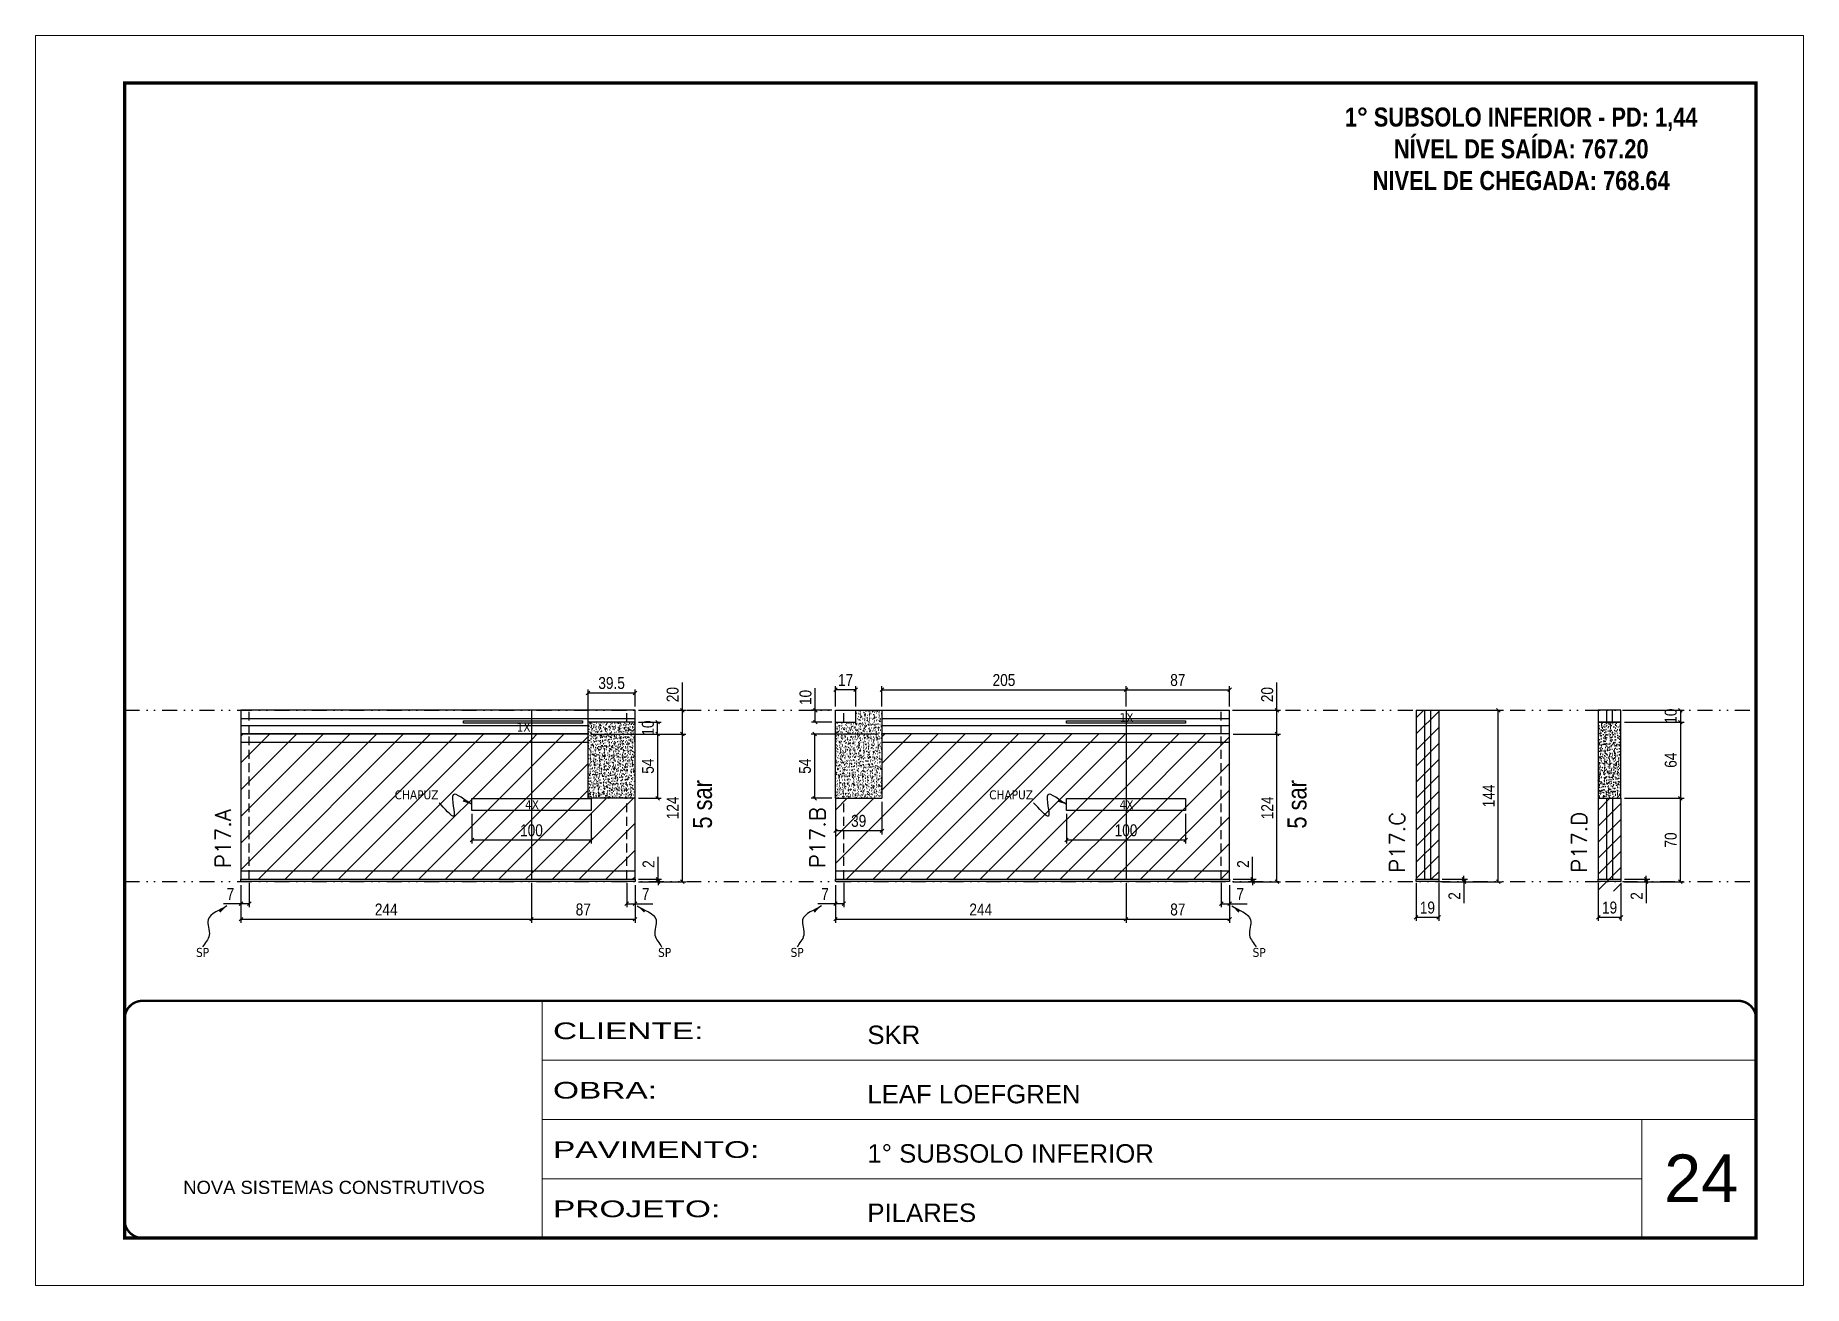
# Model space of a CAD drawing. Extents: x 14400 to 27878, y -21631 to 6985.
# Drawn here: x 19182 to 20667, y 192 to 1242 of the extents above; entities that cross this region are included whole.
import ezdxf

# ---------------------------------------------------------------- set-up
doc = ezdxf.new("R2010")
doc.units = 0
for name, pattern in [('CONTINUO', [0]), ('DASHED', [0.75, 0.5, -0.25]), ('DIVIDE2', [0.625, 0.25, -0.125, 0, -0.125, 0, -0.125]), ('HIDDEN', [0.375, 0.25, -0.125])]:
    doc.linetypes.add(name, pattern=pattern)
for name, color, linetype, lineweight in [('CARIMBO', 255, 'Continuous', 9), ('Folhas', 255, 'Continuous', 9), ('Hachura', 251, 'Continuous', 9), ('SARRAFO DE PRESSAO', 251, 'DASHED', 9), ('Texto Seção', 7, 'Continuous', 15)]:
    doc.layers.add(name, color=color, linetype=linetype, lineweight=lineweight)
for name, color, linetype in [('COTA', 241, 'Continuous'), ('NOMENCLATURA', 7, 'Continuous'), ('Nível', 160, 'Continuous'), ('Painéis', 200, 'Continuous'), ('SARR_2.2x10', 60, 'Continuous'), ('SARR_2.2x7', 40, 'Continuous'), ('Sarrafo de Pressão', 42, 'HIDDEN'), ('texto', 7, 'Continuous')]:
    doc.layers.add(name, color=color, linetype=linetype)
doc.styles.add('ARIAL', font='arial.ttf')
doc.styles.add('ARIAL_NARROW', font='ARIALN.TTF', dxfattribs={"height": 0.2})
doc.styles.add('COTA TECNICA', font='techl___.ttf', dxfattribs={"height": 10})
doc.styles.add('COTA TECNICA-50', font='techl___.ttf', dxfattribs={"height": 10})
doc.styles.add('REGUA-120', font='ROMANS.shx', dxfattribs={"height": 15})
doc.styles.add('ROMANC', font='techb___.ttf', dxfattribs={"height": 2.5})
doc.styles.get("Standard").update_dxf_attribs({"font": 'arial.ttf'})
doc.styles.add('Tecnologia', font='')
doc.styles.get('Tecnologia').set_extended_font_data('Forgotten Futurist')
doc.dimstyles.new('COTA PAINEL-50', dxfattribs={"dimtxt": 10, "dimasz": 3, "dimexe": 3, "dimexo": 3, "dimgap": 3, "dimtad": 1, "dimdec": 1, "dimzin": 12, "dimdsep": 46, "dimtxsty": 'COTA TECNICA-50', "dimblk1": 'OBLIQUE', "dimblk2": 'OBLIQUE', "dimsah": 1, "dimcen": 0.9, "dimclrd": 4, "dimclre": 4, "dimclrt": 240, "dimadec": 1, "dimazin": 3, "dimtfac": 1, "dimtdec": 1, "dimtmove": 0, "dimatfit": 3, "dimfxl": 1, "dimtolj": 1, "dimtzin": 12, "dimarcsym": 0})
doc.dimstyles.new('PAINEL', dxfattribs={"dimtxt": 10, "dimasz": 3, "dimexe": 3, "dimexo": 3, "dimgap": 3, "dimtad": 1, "dimdec": 1, "dimzin": 12, "dimdsep": 46, "dimtxsty": 'COTA TECNICA', "dimblk1": 'OBLIQUE', "dimblk2": 'OBLIQUE', "dimsah": 1, "dimcen": 0.9, "dimclrd": 4, "dimclre": 4, "dimclrt": 240, "dimadec": 1, "dimazin": 3, "dimtfac": 1, "dimtdec": 1, "dimtmove": 0, "dimatfit": 3, "dimfxl": 1, "dimtolj": 1, "dimtzin": 12, "dimarcsym": 0})
doc.dimstyles.get("Standard").update_dxf_attribs({"dimtxt": 0.18, "dimasz": 0.18, "dimexe": 0.18, "dimexo": 0.0625, "dimgap": 0.09, "dimtad": 0, "dimtih": 1, "dimtoh": 1, "dimdec": 4, "dimzin": 0, "dimdsep": 46, "dimtxsty": 'Standard', "dimcen": 0.09, "dimadec": 0, "dimazin": 0, "dimtfac": 1, "dimtdec": 4, "dimtofl": 0, "dimtmove": 0, "dimatfit": 3, "dimfxl": 1, "dimtolj": 1, "dimtzin": 0, "dimarcsym": 0})

msp = doc.modelspace()

# ---------------------------------------------------------------- texts
at = {"layer": 'CARIMBO', "style": 'ARIAL'}
msp.add_text('24', height=40, dxfattribs=at).set_placement((20549.83, 262))
at = {"layer": 'NOMENCLATURA', "style": 'ARIAL_NARROW'}
for p in [(19750.16, 575.65), (20249.46, 575.65)]:
    msp.add_text('5 sar', height=16, rotation=90, dxfattribs=at).set_placement(p)
at = {"layer": 'NOMENCLATURA', "color": 2, "insert": (20429.81, 1207.91), "char_height": 16, "attachment_point": 2, "style": 'ROMANC'}
msp.add_mtext_dynamic_manual_height_columns('\\P1° SUBSOLO INFERIOR - PD: 1,44\\PNÍVEL DE SAÍDA: 767.20\\PNIVEL DE CHEGADA: 768.64', width=432.3511, gutter_width=1, heights=[0], dxfattribs=at)
at = {"layer": 'texto', "color": 0, "char_height": 7.5, "attachment_point": 5}
for s, insert in [('{\\fTahoma|b0|i0|c0|p34;\\C4;1X}', (20098.33, 668.84)), ('{\\fTahoma|b0|i0|c0|p34;\\C4;1X}', (19591.94, 660.84)), ('{\\fTahoma|b0|i0|c0|p34;\\C4;CHAPUZ}', (19502.09, 603.99)), ('{\\fTahoma|b0|i0|c0|p34;\\C4;4X}', (19599.04, 595.69)), ('{\\fTahoma|b0|i0|c0|p34;\\C4;CHAPUZ}', (20001.39, 603.99)), ('{\\fTahoma|b0|i0|c0|p34;\\C4;4X}', (20098.33, 595.69)), ('{\\fTahoma|b0|i0|c0|p34;\\C4;SP}', (19322.4, 471.64)), ('{\\fTahoma|b0|i0|c0|p34;\\C4;SP}', (19710.42, 471.64)), ('{\\fTahoma|b0|i0|c0|p34;\\C4;SP}', (19821.69, 471.64)), ('{\\fTahoma|b0|i0|c0|p34;\\C4;SP}', (20209.72, 471.64))]:
    msp.add_mtext(s, dxfattribs=dict(at, insert=insert))
at = {"layer": 'Texto Seção', "char_height": 13, "attachment_point": 7, "rotation": 90, "style": 'REGUA-120'}
for s, insert, width in [('P17.A', (19346.03, 542.39), 285.3299), ('P17.B', (19845.32, 542.39), 285.3299), ('P17.C', (20332.1, 538.55), 370.6998), ('P17.D', (20485.01, 538.55), 370.6998)]:
    msp.add_mtext(s, dxfattribs=dict(at, insert=insert, width=width))

# ---------------------------------------------------------------- blocks, each defined once
blk = doc.blocks.new('9999999999')
at = {"color": 30, "linetype": 'CONTINUO'}
for p, q in [((98564.6, 34230.2), (98564.6, 34429.4)), ((98564.6, 34379.6), (99584, 34379.6)), ((98564.6, 34329.8), (99488, 34329.8)), ((99584, 34329.8), (99488, 34329.8)), ((99488, 34329.8), (99488, 34230.2)), ((98564.6, 34280), (99488, 34280))]:
    blk.add_line(p, q, dxfattribs=at)
at = {"color": 30, "linetype": 'CONTINUO', "const_width": 2}
blk.add_lwpolyline([(99584, 34230.2), (99584, 34414.4, 0.414214), (99569, 34429.4), (98229, 34429.4, 0.414214), (98214, 34414.4), (98214, 34245.2, 0.414214), (98229, 34230.2), (99584, 34230.2)], format="xyb", dxfattribs=at)
at = {"layer": 'Folhas'}
blk.add_lwpolyline([(98139, 34190.2), (99624, 34190.2), (99624, 35240.2), (98139, 35240.2)], close=True, dxfattribs=at)
at = {"layer": 'Folhas', "color": 30, "const_width": 3}
blk.add_lwpolyline([(98214, 34230.2), (99584, 34230.2), (99584, 35200.2), (98214, 35200.2)], close=True, dxfattribs=at)
at = {"color": 7, "linetype": 'Continuous', "ltscale": 5, "style": 'ARIAL'}
for s, height, p in [('SKR', 15.48, (98837.7, 34393.1)), ('LEAF LOEFGREN', 15.483, (98837.7, 34343.3)), ('1° SUBSOLO INFERIOR', 15.483, (98837.7, 34293.5)), ('NOVA SISTEMAS CONSTRUTIVOS', 11.059, (98263.2, 34267.2)), ('PILARES', 15.48, (98837.7, 34243.7))]:
    blk.add_text(s, height=height, dxfattribs=at).set_placement(p)
at = {"layer": 'Folhas', "color": 7, "style": 'Tecnologia', "width": 1.5}
for s, p in [('CLIENTE:', (98573.7, 34397.2)), ('OBRA:', (98573.7, 34347.3)), ('PAVIMENTO:', (98573.7, 34297.5)), ('PROJETO:', (98573.7, 34247.7))]:
    blk.add_text(s, height=14, dxfattribs=at).set_placement(p)
blk = doc.blocks.new('_Oblique')
at = {"color": 0, "linetype": 'ByBlock', "lineweight": -2}
blk.add_line((-0.5, -0.5), (0.5, 0.5), dxfattribs=at)
blk = doc.blocks.new('*D1237')
at = {"layer": 'COTA', "color": 4, "lineweight": -2, "transparency": 16777216}
for p, q in [((19354.6, 528.1), (19354.6, 509.6)), ((19361.6, 530.1), (19361.6, 509.6)), ((19354.6, 512.6), (19339.9, 512.6)), ((19361.6, 512.6), (19354.6, 512.6))]:
    blk.add_line(p, q, dxfattribs=at)
at = {"layer": 'Defpoints', "color": 0, "transparency": 16777216}
for p in [(19354.6, 531.1), (19361.6, 533.1), (19354.6, 512.6)]:
    blk.add_point(p, dxfattribs=at)
at = {"layer": 'COTA', "color": 4, "lineweight": -2, "transparency": 16777216, "xscale": 3, "yscale": 3, "zscale": 3, "rotation": 180}
blk.add_blockref('_Oblique', (19354.6, 512.6), dxfattribs=at)
at = {"layer": 'COTA', "color": 4, "lineweight": -2, "transparency": 16777216, "xscale": 3, "yscale": 3, "zscale": 3}
blk.add_blockref('_Oblique', (19361.6, 512.6), dxfattribs=at)
at = {"layer": 'COTA', "color": 240, "transparency": 16777216, "insert": (19345.8, 520.7), "char_height": 10, "attachment_point": 5, "style": 'COTA TECNICA-50'}
blk.add_mtext('\\A1;7', dxfattribs=at)
blk = doc.blocks.new('*D1238')
at = {"layer": 'COTA', "color": 4, "lineweight": -2, "transparency": 16777216}
for p, q in [((19678.6, 530.1), (19678.6, 509.6)), ((19685.6, 528.1), (19685.6, 509.6)), ((19678.6, 512.6), (19685.6, 512.6)), ((19685.6, 512.6), (19700.4, 512.6))]:
    blk.add_line(p, q, dxfattribs=at)
at = {"layer": 'Defpoints', "color": 0, "transparency": 16777216}
for p in [(19678.6, 533.1), (19685.6, 531.1), (19685.6, 512.6)]:
    blk.add_point(p, dxfattribs=at)
at = {"layer": 'COTA', "color": 4, "lineweight": -2, "transparency": 16777216, "xscale": 3, "yscale": 3, "zscale": 3, "rotation": 180}
blk.add_blockref('_Oblique', (19678.6, 512.6), dxfattribs=at)
at = {"layer": 'COTA', "color": 4, "lineweight": -2, "transparency": 16777216, "xscale": 3, "yscale": 3, "zscale": 3}
blk.add_blockref('_Oblique', (19685.6, 512.6), dxfattribs=at)
at = {"layer": 'COTA', "color": 240, "transparency": 16777216, "insert": (19694.5, 520.7), "char_height": 10, "attachment_point": 5, "style": 'COTA TECNICA-50'}
blk.add_mtext('\\A1;7', dxfattribs=at)
blk = doc.blocks.new('*D1239')
at = {"layer": 'COTA', "color": 4, "lineweight": -2, "transparency": 16777216}
for p, q in [((19725.3, 675.1), (19725.3, 698.3)), ((19688.6, 675.1), (19728.3, 675.1)), ((19725.3, 655.1), (19725.3, 675.1)), ((19688.6, 655.1), (19728.3, 655.1))]:
    blk.add_line(p, q, dxfattribs=at)
at = {"layer": 'Defpoints', "color": 0, "transparency": 16777216}
for p in [(19685.6, 675.1), (19725.3, 675.1), (19685.6, 655.1)]:
    blk.add_point(p, dxfattribs=at)
at = {"layer": 'COTA', "color": 4, "lineweight": -2, "transparency": 16777216, "xscale": 3, "yscale": 3, "zscale": 3}
for p, rotation in [((19725.3, 675.1), 90), ((19725.3, 655.1), 270)]:
    blk.add_blockref('_Oblique', p, dxfattribs=dict(at, rotation=rotation))
at = {"layer": 'COTA', "color": 240, "transparency": 16777216, "insert": (19717.2, 688.2), "char_height": 10, "attachment_point": 5, "rotation": 90, "style": 'COTA TECNICA-50'}
blk.add_mtext('\\A1;20', dxfattribs=at)
blk = doc.blocks.new('*D1211')
at = {"layer": 'COTA', "color": 4, "lineweight": -2, "transparency": 16777216}
for p, q in [((19704.9, 533.1), (19704.9, 551.9)), ((19688.6, 533.1), (19707.9, 533.1)), ((19688.6, 531.1), (19707.9, 531.1)), ((19704.9, 531.1), (19704.9, 533.1)), ((19704.9, 531.1), (19704.9, 528.1))]:
    blk.add_line(p, q, dxfattribs=at)
at = {"layer": 'Defpoints', "color": 0, "transparency": 16777216}
for p in [(19685.6, 533.1), (19685.6, 531.1), (19704.9, 531.1)]:
    blk.add_point(p, dxfattribs=at)
at = {"layer": 'COTA', "color": 4, "lineweight": -2, "transparency": 16777216, "xscale": 3, "yscale": 3, "zscale": 3}
for p, rotation in [((19704.9, 533.1), 270), ((19704.9, 531.1), 90)]:
    blk.add_blockref('_Oblique', p, dxfattribs=dict(at, rotation=rotation))
at = {"layer": 'COTA', "color": 240, "transparency": 16777216, "insert": (19696.9, 545.9), "char_height": 10, "attachment_point": 5, "rotation": 90, "style": 'COTA TECNICA-50'}
blk.add_mtext('\\A1;2', dxfattribs=at)
blk = doc.blocks.new('*D1246')
at = {"layer": 'COTA', "color": 4, "lineweight": -2, "transparency": 16777216}
for p, q in [((19354.6, 528.1), (19354.6, 496.6)), ((19598.6, 530.1), (19598.6, 496.6)), ((19354.6, 499.6), (19598.6, 499.6))]:
    blk.add_line(p, q, dxfattribs=at)
at = {"layer": 'Defpoints', "color": 0, "transparency": 16777216}
for p in [(19354.6, 531.1), (19598.6, 533.1), (19598.6, 499.6)]:
    blk.add_point(p, dxfattribs=at)
at = {"layer": 'COTA', "color": 4, "lineweight": -2, "transparency": 16777216, "xscale": 3, "yscale": 3, "zscale": 3, "rotation": 180}
blk.add_blockref('_Oblique', (19354.6, 499.6), dxfattribs=at)
at = {"layer": 'COTA', "color": 4, "lineweight": -2, "transparency": 16777216, "xscale": 3, "yscale": 3, "zscale": 3}
blk.add_blockref('_Oblique', (19598.6, 499.6), dxfattribs=at)
at = {"layer": 'COTA', "color": 240, "transparency": 16777216, "insert": (19476.6, 507.7), "char_height": 10, "attachment_point": 5, "style": 'COTA TECNICA-50'}
blk.add_mtext('\\A1;244', dxfattribs=at)
blk = doc.blocks.new('*D1247')
at = {"layer": 'COTA', "color": 4, "lineweight": -2, "transparency": 16777216}
for p, q in [((19598.6, 530.1), (19598.6, 496.6)), ((19685.6, 528.1), (19685.6, 496.6)), ((19598.6, 499.6), (19685.6, 499.6))]:
    blk.add_line(p, q, dxfattribs=at)
at = {"layer": 'Defpoints', "color": 0, "transparency": 16777216}
for p in [(19598.6, 533.1), (19685.6, 531.1), (19685.6, 499.6)]:
    blk.add_point(p, dxfattribs=at)
at = {"layer": 'COTA', "color": 4, "lineweight": -2, "transparency": 16777216, "xscale": 3, "yscale": 3, "zscale": 3, "rotation": 180}
blk.add_blockref('_Oblique', (19598.6, 499.6), dxfattribs=at)
at = {"layer": 'COTA', "color": 4, "lineweight": -2, "transparency": 16777216, "xscale": 3, "yscale": 3, "zscale": 3}
blk.add_blockref('_Oblique', (19685.6, 499.6), dxfattribs=at)
at = {"layer": 'COTA', "color": 240, "transparency": 16777216, "insert": (19642.1, 507.7), "char_height": 10, "attachment_point": 5, "style": 'COTA TECNICA-50'}
blk.add_mtext('\\A1;87', dxfattribs=at)
blk = doc.blocks.new('*D1248')
at = {"layer": 'COTA', "color": 4, "linetype": 'ByBlock', "lineweight": -2, "transparency": 16777216}
for p, q in [((19548.6, 588), (19548.6, 563.1)), ((19648.6, 588), (19648.6, 563.1)), ((19648.6, 566.1), (19548.6, 566.1))]:
    blk.add_line(p, q, dxfattribs=at)
at = {"layer": 'Defpoints', "color": 0, "linetype": 'ByBlock', "transparency": 16777216}
for p in [(19548.6, 591), (19648.6, 591), (19548.6, 566.1)]:
    blk.add_point(p, dxfattribs=at)
at = {"layer": 'COTA', "color": 4, "linetype": 'ByBlock', "lineweight": -2, "transparency": 16777216, "xscale": 3, "yscale": 3, "zscale": 3, "rotation": 180}
blk.add_blockref('_Oblique', (19548.6, 566.1), dxfattribs=at)
at = {"layer": 'COTA', "color": 4, "linetype": 'ByBlock', "lineweight": -2, "transparency": 16777216, "xscale": 3, "yscale": 3, "zscale": 3}
blk.add_blockref('_Oblique', (19648.6, 566.1), dxfattribs=at)
at = {"layer": 'COTA', "color": 240, "linetype": 'ByBlock', "transparency": 16777216, "insert": (19598.6, 574.2), "char_height": 10, "attachment_point": 5, "style": 'COTA TECNICA'}
blk.add_mtext('\\A1;100', dxfattribs=at)
blk = doc.blocks.new('*D1212')
at = {"layer": 'COTA', "color": 4, "lineweight": -2, "transparency": 16777216}
for p, q in [((19853.9, 528.1), (19853.9, 509.6)), ((19860.9, 530.1), (19860.9, 509.6)), ((19853.9, 512.6), (19839.2, 512.6)), ((19860.9, 512.6), (19853.9, 512.6))]:
    blk.add_line(p, q, dxfattribs=at)
at = {"layer": 'Defpoints', "color": 0, "transparency": 16777216}
for p in [(19853.9, 531.1), (19860.9, 533.1), (19853.9, 512.6)]:
    blk.add_point(p, dxfattribs=at)
at = {"layer": 'COTA', "color": 4, "lineweight": -2, "transparency": 16777216, "xscale": 3, "yscale": 3, "zscale": 3, "rotation": 180}
blk.add_blockref('_Oblique', (19853.9, 512.6), dxfattribs=at)
at = {"layer": 'COTA', "color": 4, "lineweight": -2, "transparency": 16777216, "xscale": 3, "yscale": 3, "zscale": 3}
blk.add_blockref('_Oblique', (19860.9, 512.6), dxfattribs=at)
at = {"layer": 'COTA', "color": 240, "transparency": 16777216, "insert": (19845.1, 520.7), "char_height": 10, "attachment_point": 5, "style": 'COTA TECNICA-50'}
blk.add_mtext('\\A1;7', dxfattribs=at)
blk = doc.blocks.new('*D1213')
at = {"layer": 'COTA', "color": 4, "lineweight": -2, "transparency": 16777216}
for p, q in [((20177.9, 530.1), (20177.9, 509.6)), ((20184.9, 528.1), (20184.9, 509.6)), ((20177.9, 512.6), (20184.9, 512.6)), ((20184.9, 512.6), (20199.7, 512.6))]:
    blk.add_line(p, q, dxfattribs=at)
at = {"layer": 'Defpoints', "color": 0, "transparency": 16777216}
for p in [(20177.9, 533.1), (20184.9, 531.1), (20184.9, 512.6)]:
    blk.add_point(p, dxfattribs=at)
at = {"layer": 'COTA', "color": 4, "lineweight": -2, "transparency": 16777216, "xscale": 3, "yscale": 3, "zscale": 3, "rotation": 180}
blk.add_blockref('_Oblique', (20177.9, 512.6), dxfattribs=at)
at = {"layer": 'COTA', "color": 4, "lineweight": -2, "transparency": 16777216, "xscale": 3, "yscale": 3, "zscale": 3}
blk.add_blockref('_Oblique', (20184.9, 512.6), dxfattribs=at)
at = {"layer": 'COTA', "color": 240, "transparency": 16777216, "insert": (20193.8, 520.7), "char_height": 10, "attachment_point": 5, "style": 'COTA TECNICA-50'}
blk.add_mtext('\\A1;7', dxfattribs=at)
blk = doc.blocks.new('*D1214')
at = {"layer": 'COTA', "color": 4, "lineweight": -2, "transparency": 16777216}
for p, q in [((20204.2, 533.1), (20204.2, 551.9)), ((20187.9, 533.1), (20207.2, 533.1)), ((20187.9, 531.1), (20207.2, 531.1)), ((20204.2, 531.1), (20204.2, 533.1)), ((20204.2, 531.1), (20204.2, 528.1))]:
    blk.add_line(p, q, dxfattribs=at)
at = {"layer": 'Defpoints', "color": 0, "transparency": 16777216}
for p in [(20184.9, 533.1), (20184.9, 531.1), (20204.2, 531.1)]:
    blk.add_point(p, dxfattribs=at)
at = {"layer": 'COTA', "color": 4, "lineweight": -2, "transparency": 16777216, "xscale": 3, "yscale": 3, "zscale": 3}
for p, rotation in [((20204.2, 533.1), 270), ((20204.2, 531.1), 90)]:
    blk.add_blockref('_Oblique', p, dxfattribs=dict(at, rotation=rotation))
at = {"layer": 'COTA', "color": 240, "transparency": 16777216, "insert": (20196.2, 545.9), "char_height": 10, "attachment_point": 5, "rotation": 90, "style": 'COTA TECNICA-50'}
blk.add_mtext('\\A1;2', dxfattribs=at)
blk = doc.blocks.new('*D1215')
at = {"layer": 'COTA', "color": 4, "lineweight": -2, "transparency": 16777216}
for p, q in [((19853.9, 528.1), (19853.9, 496.6)), ((20097.9, 530.1), (20097.9, 496.6)), ((19853.9, 499.6), (20097.9, 499.6))]:
    blk.add_line(p, q, dxfattribs=at)
at = {"layer": 'Defpoints', "color": 0, "transparency": 16777216}
for p in [(19853.9, 531.1), (20097.9, 533.1), (20097.9, 499.6)]:
    blk.add_point(p, dxfattribs=at)
at = {"layer": 'COTA', "color": 4, "lineweight": -2, "transparency": 16777216, "xscale": 3, "yscale": 3, "zscale": 3, "rotation": 180}
blk.add_blockref('_Oblique', (19853.9, 499.6), dxfattribs=at)
at = {"layer": 'COTA', "color": 4, "lineweight": -2, "transparency": 16777216, "xscale": 3, "yscale": 3, "zscale": 3}
blk.add_blockref('_Oblique', (20097.9, 499.6), dxfattribs=at)
at = {"layer": 'COTA', "color": 240, "transparency": 16777216, "insert": (19975.9, 507.7), "char_height": 10, "attachment_point": 5, "style": 'COTA TECNICA-50'}
blk.add_mtext('\\A1;244', dxfattribs=at)
blk = doc.blocks.new('*D1216')
at = {"layer": 'COTA', "color": 4, "lineweight": -2, "transparency": 16777216}
for p, q in [((20097.9, 530.1), (20097.9, 496.6)), ((20184.9, 528.1), (20184.9, 496.6)), ((20097.9, 499.6), (20184.9, 499.6))]:
    blk.add_line(p, q, dxfattribs=at)
at = {"layer": 'Defpoints', "color": 0, "transparency": 16777216}
for p in [(20097.9, 533.1), (20184.9, 531.1), (20184.9, 499.6)]:
    blk.add_point(p, dxfattribs=at)
at = {"layer": 'COTA', "color": 4, "lineweight": -2, "transparency": 16777216, "xscale": 3, "yscale": 3, "zscale": 3, "rotation": 180}
blk.add_blockref('_Oblique', (20097.9, 499.6), dxfattribs=at)
at = {"layer": 'COTA', "color": 4, "lineweight": -2, "transparency": 16777216, "xscale": 3, "yscale": 3, "zscale": 3}
blk.add_blockref('_Oblique', (20184.9, 499.6), dxfattribs=at)
at = {"layer": 'COTA', "color": 240, "transparency": 16777216, "insert": (20141.4, 507.7), "char_height": 10, "attachment_point": 5, "style": 'COTA TECNICA-50'}
blk.add_mtext('\\A1;87', dxfattribs=at)
blk = doc.blocks.new('*D1249')
at = {"layer": 'COTA', "color": 4, "linetype": 'ByBlock', "lineweight": -2, "transparency": 16777216}
for p, q in [((20047.9, 588), (20047.9, 563.1)), ((20147.9, 588), (20147.9, 563.1)), ((20147.9, 566.1), (20047.9, 566.1))]:
    blk.add_line(p, q, dxfattribs=at)
at = {"layer": 'Defpoints', "color": 0, "linetype": 'ByBlock', "transparency": 16777216}
for p in [(20047.9, 591), (20147.9, 591), (20047.9, 566.1)]:
    blk.add_point(p, dxfattribs=at)
at = {"layer": 'COTA', "color": 4, "linetype": 'ByBlock', "lineweight": -2, "transparency": 16777216, "xscale": 3, "yscale": 3, "zscale": 3, "rotation": 180}
blk.add_blockref('_Oblique', (20047.9, 566.1), dxfattribs=at)
at = {"layer": 'COTA', "color": 4, "linetype": 'ByBlock', "lineweight": -2, "transparency": 16777216, "xscale": 3, "yscale": 3, "zscale": 3}
blk.add_blockref('_Oblique', (20147.9, 566.1), dxfattribs=at)
at = {"layer": 'COTA', "color": 240, "linetype": 'ByBlock', "transparency": 16777216, "insert": (20097.9, 574.2), "char_height": 10, "attachment_point": 5, "style": 'COTA TECNICA'}
blk.add_mtext('\\A1;100', dxfattribs=at)
blk = doc.blocks.new('*D1250')
at = {"layer": 'COTA', "color": 4, "lineweight": -2, "transparency": 16777216}
for p, q in [((20187.9, 655.1), (20227.6, 655.1)), ((20224.6, 531.1), (20224.6, 655.1)), ((20187.9, 531.1), (20227.6, 531.1))]:
    blk.add_line(p, q, dxfattribs=at)
at = {"layer": 'Defpoints', "color": 0, "transparency": 16777216}
for p in [(20184.9, 655.1), (20224.6, 655.1), (20184.9, 531.1)]:
    blk.add_point(p, dxfattribs=at)
at = {"layer": 'COTA', "color": 4, "lineweight": -2, "transparency": 16777216, "xscale": 3, "yscale": 3, "zscale": 3}
for p, rotation in [((20224.6, 655.1), 90), ((20224.6, 531.1), 270)]:
    blk.add_blockref('_Oblique', p, dxfattribs=dict(at, rotation=rotation))
at = {"layer": 'COTA', "color": 240, "transparency": 16777216, "insert": (20216.5, 593.1), "char_height": 10, "attachment_point": 5, "rotation": 90, "style": 'COTA TECNICA'}
blk.add_mtext('\\A1;124', dxfattribs=at)
blk = doc.blocks.new('*D1251')
at = {"layer": 'COTA', "color": 4, "lineweight": -2, "transparency": 16777216}
for p, q in [((20224.6, 675.1), (20224.6, 698.3)), ((20187.9, 675.1), (20227.6, 675.1)), ((20224.6, 655.1), (20224.6, 675.1)), ((20187.9, 655.1), (20227.6, 655.1))]:
    blk.add_line(p, q, dxfattribs=at)
at = {"layer": 'Defpoints', "color": 0, "transparency": 16777216}
for p in [(20184.9, 675.1), (20224.6, 675.1), (20184.9, 655.1)]:
    blk.add_point(p, dxfattribs=at)
at = {"layer": 'COTA', "color": 4, "lineweight": -2, "transparency": 16777216, "xscale": 3, "yscale": 3, "zscale": 3}
for p, rotation in [((20224.6, 675.1), 90), ((20224.6, 655.1), 270)]:
    blk.add_blockref('_Oblique', p, dxfattribs=dict(at, rotation=rotation))
at = {"layer": 'COTA', "color": 240, "transparency": 16777216, "insert": (20216.5, 688.2), "char_height": 10, "attachment_point": 5, "rotation": 90, "style": 'COTA TECNICA'}
blk.add_mtext('\\A1;20', dxfattribs=at)
blk = doc.blocks.new('*D1217')
at = {"layer": 'COTA', "color": 4, "lineweight": -2, "transparency": 16777216}
for p, q in [((20341.5, 530.1), (20341.5, 498.2)), ((20360.5, 530.1), (20360.5, 498.2)), ((20341.5, 501.2), (20360.5, 501.2))]:
    blk.add_line(p, q, dxfattribs=at)
at = {"layer": 'Defpoints', "color": 0, "transparency": 16777216}
for p in [(20341.5, 533.1), (20360.5, 533.1), (20360.5, 501.2)]:
    blk.add_point(p, dxfattribs=at)
at = {"layer": 'COTA', "color": 4, "lineweight": -2, "transparency": 16777216, "xscale": 3, "yscale": 3, "zscale": 3, "rotation": 180}
blk.add_blockref('_Oblique', (20341.5, 501.2), dxfattribs=at)
at = {"layer": 'COTA', "color": 4, "lineweight": -2, "transparency": 16777216, "xscale": 3, "yscale": 3, "zscale": 3}
blk.add_blockref('_Oblique', (20360.5, 501.2), dxfattribs=at)
at = {"layer": 'COTA', "color": 240, "transparency": 16777216, "insert": (20351, 509.3), "char_height": 10, "attachment_point": 5, "style": 'COTA TECNICA'}
blk.add_mtext('\\A1;19', dxfattribs=at)
blk = doc.blocks.new('*D1218')
at = {"layer": 'COTA', "color": 4, "lineweight": -2, "transparency": 16777216}
for p, q in [((20381.7, 533.1), (20381.7, 536.1)), ((20363.5, 533.1), (20384.7, 533.1)), ((20363.5, 531.1), (20384.7, 531.1)), ((20381.7, 533.1), (20381.7, 531.1)), ((20381.7, 531.1), (20381.7, 513))]:
    blk.add_line(p, q, dxfattribs=at)
at = {"layer": 'Defpoints', "color": 0, "transparency": 16777216}
for p in [(20360.5, 533.1), (20360.5, 531.1), (20381.7, 533.1)]:
    blk.add_point(p, dxfattribs=at)
at = {"layer": 'COTA', "color": 4, "lineweight": -2, "transparency": 16777216, "xscale": 3, "yscale": 3, "zscale": 3}
for p, rotation in [((20381.7, 533.1), 270), ((20381.7, 531.1), 90)]:
    blk.add_blockref('_Oblique', p, dxfattribs=dict(at, rotation=rotation))
at = {"layer": 'COTA', "color": 240, "transparency": 16777216, "insert": (20373.7, 519.1), "char_height": 10, "attachment_point": 5, "rotation": 90, "style": 'COTA TECNICA-50'}
blk.add_mtext('\\A1;2', dxfattribs=at)
blk = doc.blocks.new('*D1207')
at = {"layer": 'COTA', "color": 4, "lineweight": -2, "transparency": 16777216}
for p, q in [((20363.5, 675.1), (20413.5, 675.1)), ((20410.5, 531.1), (20410.5, 675.1)), ((20363.5, 531.1), (20413.5, 531.1))]:
    blk.add_line(p, q, dxfattribs=at)
at = {"layer": 'Defpoints', "color": 0, "transparency": 16777216}
for p in [(20360.5, 675.1), (20410.5, 675.1), (20360.5, 531.1)]:
    blk.add_point(p, dxfattribs=at)
at = {"layer": 'COTA', "color": 4, "lineweight": -2, "transparency": 16777216, "xscale": 3, "yscale": 3, "zscale": 3}
for p, rotation in [((20410.5, 675.1), 90), ((20410.5, 531.1), 270)]:
    blk.add_blockref('_Oblique', p, dxfattribs=dict(at, rotation=rotation))
at = {"layer": 'COTA', "color": 240, "transparency": 16777216, "insert": (20402.5, 603.1), "char_height": 10, "attachment_point": 5, "rotation": 90, "style": 'COTA TECNICA-50'}
blk.add_mtext('\\A1;144', dxfattribs=at)
blk = doc.blocks.new('*D1208')
at = {"layer": 'COTA', "color": 4, "lineweight": -2, "transparency": 16777216}
for p, q in [((20494.5, 530.1), (20494.5, 498.2)), ((20513.5, 530.1), (20513.5, 498.2)), ((20494.5, 501.2), (20513.5, 501.2))]:
    blk.add_line(p, q, dxfattribs=at)
at = {"layer": 'Defpoints', "color": 0, "transparency": 16777216}
for p in [(20494.5, 533.1), (20513.5, 533.1), (20513.5, 501.2)]:
    blk.add_point(p, dxfattribs=at)
at = {"layer": 'COTA', "color": 4, "lineweight": -2, "transparency": 16777216, "xscale": 3, "yscale": 3, "zscale": 3, "rotation": 180}
blk.add_blockref('_Oblique', (20494.5, 501.2), dxfattribs=at)
at = {"layer": 'COTA', "color": 4, "lineweight": -2, "transparency": 16777216, "xscale": 3, "yscale": 3, "zscale": 3}
blk.add_blockref('_Oblique', (20513.5, 501.2), dxfattribs=at)
at = {"layer": 'COTA', "color": 240, "transparency": 16777216, "insert": (20504, 509.3), "char_height": 10, "attachment_point": 5, "style": 'COTA TECNICA'}
blk.add_mtext('\\A1;19', dxfattribs=at)
blk = doc.blocks.new('*D1209')
at = {"layer": 'COTA', "color": 4, "lineweight": -2, "transparency": 16777216}
for p, q in [((20534.7, 533.1), (20534.7, 536.1)), ((20516.5, 533.1), (20537.7, 533.1)), ((20516.5, 531.1), (20537.7, 531.1)), ((20534.7, 533.1), (20534.7, 531.1)), ((20534.7, 531.1), (20534.7, 513))]:
    blk.add_line(p, q, dxfattribs=at)
at = {"layer": 'Defpoints', "color": 0, "transparency": 16777216}
for p in [(20513.5, 533.1), (20513.5, 531.1), (20534.7, 533.1)]:
    blk.add_point(p, dxfattribs=at)
at = {"layer": 'COTA', "color": 4, "lineweight": -2, "transparency": 16777216, "xscale": 3, "yscale": 3, "zscale": 3}
for p, rotation in [((20534.7, 533.1), 270), ((20534.7, 531.1), 90)]:
    blk.add_blockref('_Oblique', p, dxfattribs=dict(at, rotation=rotation))
at = {"layer": 'COTA', "color": 240, "transparency": 16777216, "insert": (20526.7, 519.1), "char_height": 10, "attachment_point": 5, "rotation": 90, "style": 'COTA TECNICA-50'}
blk.add_mtext('\\A1;2', dxfattribs=at)
blk = doc.blocks.new('*D1245')
at = {"layer": 'COTA', "color": 4, "linetype": 'ByBlock', "lineweight": -2, "transparency": 16777216}
for p, q in [((20516.5, 665.1), (20566.5, 665.1)), ((20563.5, 665.1), (20563.5, 601.1)), ((20516.5, 601.1), (20566.5, 601.1))]:
    blk.add_line(p, q, dxfattribs=at)
at = {"layer": 'Defpoints', "color": 0, "linetype": 'ByBlock', "transparency": 16777216}
for p in [(20513.5, 665.1), (20513.5, 601.1), (20563.5, 601.1)]:
    blk.add_point(p, dxfattribs=at)
at = {"layer": 'COTA', "color": 4, "linetype": 'ByBlock', "lineweight": -2, "transparency": 16777216, "xscale": 3, "yscale": 3, "zscale": 3}
for p, rotation in [((20563.5, 665.1), 90), ((20563.5, 601.1), 270)]:
    blk.add_blockref('_Oblique', p, dxfattribs=dict(at, rotation=rotation))
at = {"layer": 'COTA', "color": 240, "linetype": 'ByBlock', "transparency": 16777216, "insert": (20555.4, 633.1), "char_height": 10, "attachment_point": 5, "rotation": 90, "style": 'COTA TECNICA'}
blk.add_mtext('\\A1;64', dxfattribs=at)
blk = doc.blocks.new('*D1210')
at = {"layer": 'COTA', "color": 4, "lineweight": -2, "transparency": 16777216}
for p, q in [((20516.5, 601.1), (20566.5, 601.1)), ((20563.5, 531.1), (20563.5, 601.1)), ((20516.5, 531.1), (20566.5, 531.1))]:
    blk.add_line(p, q, dxfattribs=at)
at = {"layer": 'Defpoints', "color": 0, "transparency": 16777216}
for p in [(20513.5, 601.1), (20563.5, 601.1), (20513.5, 531.1)]:
    blk.add_point(p, dxfattribs=at)
at = {"layer": 'COTA', "color": 4, "lineweight": -2, "transparency": 16777216, "xscale": 3, "yscale": 3, "zscale": 3}
for p, rotation in [((20563.5, 601.1), 90), ((20563.5, 531.1), 270)]:
    blk.add_blockref('_Oblique', p, dxfattribs=dict(at, rotation=rotation))
at = {"layer": 'COTA', "color": 240, "transparency": 16777216, "insert": (20555.4, 566.1), "char_height": 10, "attachment_point": 5, "rotation": 90, "style": 'COTA TECNICA-50'}
blk.add_mtext('\\A1;70', dxfattribs=at)
blk = doc.blocks.new('*D1256')
at = {"layer": 'COTA', "color": 4, "lineweight": -2, "transparency": 16777216}
for p, q in [((19649.1, 655.1), (19728.3, 655.1)), ((19725.3, 531.1), (19725.3, 655.1)), ((19688.6, 531.1), (19728.3, 531.1))]:
    blk.add_line(p, q, dxfattribs=at)
at = {"layer": 'Defpoints', "color": 0, "transparency": 16777216}
for p in [(19646.1, 655.1), (19725.3, 655.1), (19685.6, 531.1)]:
    blk.add_point(p, dxfattribs=at)
at = {"layer": 'COTA', "color": 4, "lineweight": -2, "transparency": 16777216, "xscale": 3, "yscale": 3, "zscale": 3}
for p, rotation in [((19725.3, 655.1), 90), ((19725.3, 531.1), 270)]:
    blk.add_blockref('_Oblique', p, dxfattribs=dict(at, rotation=rotation))
at = {"layer": 'COTA', "color": 240, "transparency": 16777216, "insert": (19717.2, 593.1), "char_height": 10, "attachment_point": 5, "rotation": 90, "style": 'COTA TECNICA'}
blk.add_mtext('\\A1;124', dxfattribs=at)
blk = doc.blocks.new('*D1257')
at = {"layer": 'COTA', "color": 4, "lineweight": -2, "transparency": 16777216}
for p, q in [((19649.1, 655.1), (19707.5, 655.1)), ((19704.5, 655.1), (19704.5, 601.1)), ((19688.6, 601.1), (19707.5, 601.1))]:
    blk.add_line(p, q, dxfattribs=at)
at = {"layer": 'Defpoints', "color": 0, "transparency": 16777216}
for p in [(19646.1, 655.1), (19685.6, 601.1), (19704.5, 601.1)]:
    blk.add_point(p, dxfattribs=at)
at = {"layer": 'COTA', "color": 4, "lineweight": -2, "transparency": 16777216, "xscale": 3, "yscale": 3, "zscale": 3}
for p, rotation in [((19704.5, 655.1), 90), ((19704.5, 601.1), 270)]:
    blk.add_blockref('_Oblique', p, dxfattribs=dict(at, rotation=rotation))
at = {"layer": 'COTA', "color": 240, "transparency": 16777216, "insert": (19696.4, 628.1), "char_height": 10, "attachment_point": 5, "rotation": 90, "style": 'COTA TECNICA'}
blk.add_mtext('\\A1;54', dxfattribs=at)
blk = doc.blocks.new('*D1258')
at = {"layer": 'COTA', "color": 4, "lineweight": -2, "transparency": 16777216}
for p, q in [((19649.1, 655.1), (19707.5, 655.1)), ((19688.6, 665.1), (19707.5, 665.1)), ((19704.5, 655.1), (19704.5, 665.1))]:
    blk.add_line(p, q, dxfattribs=at)
at = {"layer": 'Defpoints', "color": 0, "transparency": 16777216}
for p in [(19646.1, 655.1), (19685.6, 665.1), (19704.5, 665.1)]:
    blk.add_point(p, dxfattribs=at)
at = {"layer": 'COTA', "color": 4, "lineweight": -2, "transparency": 16777216, "xscale": 3, "yscale": 3, "zscale": 3}
for p, rotation in [((19704.5, 665.1), 90), ((19704.5, 655.1), 270)]:
    blk.add_blockref('_Oblique', p, dxfattribs=dict(at, rotation=rotation))
at = {"layer": 'COTA', "color": 240, "transparency": 16777216, "insert": (19696.4, 660.1), "char_height": 10, "attachment_point": 5, "rotation": 90, "style": 'COTA TECNICA'}
blk.add_mtext('\\A1;10', dxfattribs=at)
blk = doc.blocks.new('*D1259')
at = {"layer": 'COTA', "color": 4, "lineweight": -2, "transparency": 16777216}
for p, q in [((19646.1, 658.1), (19646.1, 692.6)), ((19646.1, 689.6), (19685.6, 689.6)), ((19685.6, 678.1), (19685.6, 692.6))]:
    blk.add_line(p, q, dxfattribs=at)
at = {"layer": 'Defpoints', "color": 0, "transparency": 16777216}
for p in [(19685.6, 689.6), (19685.6, 675.1), (19646.1, 655.1)]:
    blk.add_point(p, dxfattribs=at)
at = {"layer": 'COTA', "color": 4, "lineweight": -2, "transparency": 16777216, "xscale": 3, "yscale": 3, "zscale": 3, "rotation": 180}
blk.add_blockref('_Oblique', (19646.1, 689.6), dxfattribs=at)
at = {"layer": 'COTA', "color": 4, "lineweight": -2, "transparency": 16777216, "xscale": 3, "yscale": 3, "zscale": 3}
blk.add_blockref('_Oblique', (19685.6, 689.6), dxfattribs=at)
at = {"layer": 'COTA', "color": 240, "transparency": 16777216, "insert": (19665.9, 697.9), "char_height": 10, "attachment_point": 5, "style": 'COTA TECNICA'}
blk.add_mtext('\\A1;39.5', dxfattribs=at)
blk = doc.blocks.new('*D1260')
at = {"layer": 'COTA', "color": 4, "lineweight": -2, "transparency": 16777216}
for p, q in [((19892.9, 678.1), (19892.9, 695.3)), ((19892.9, 692.3), (20097.9, 692.3)), ((20097.9, 678.1), (20097.9, 695.3))]:
    blk.add_line(p, q, dxfattribs=at)
at = {"layer": 'Defpoints', "color": 0, "transparency": 16777216}
for p in [(20097.9, 692.3), (19892.9, 675.1), (20097.9, 675.1)]:
    blk.add_point(p, dxfattribs=at)
at = {"layer": 'COTA', "color": 4, "lineweight": -2, "transparency": 16777216, "xscale": 3, "yscale": 3, "zscale": 3, "rotation": 180}
blk.add_blockref('_Oblique', (19892.9, 692.3), dxfattribs=at)
at = {"layer": 'COTA', "color": 4, "lineweight": -2, "transparency": 16777216, "xscale": 3, "yscale": 3, "zscale": 3}
blk.add_blockref('_Oblique', (20097.9, 692.3), dxfattribs=at)
at = {"layer": 'COTA', "color": 240, "transparency": 16777216, "insert": (19995.4, 700.4), "char_height": 10, "attachment_point": 5, "style": 'COTA TECNICA'}
blk.add_mtext('\\A1;205', dxfattribs=at)
blk = doc.blocks.new('*D1261')
at = {"layer": 'COTA', "color": 4, "lineweight": -2, "transparency": 16777216}
for p, q in [((20097.9, 678.1), (20097.9, 695.3)), ((20097.9, 692.3), (20184.9, 692.3)), ((20184.9, 678.1), (20184.9, 695.3))]:
    blk.add_line(p, q, dxfattribs=at)
at = {"layer": 'Defpoints', "color": 0, "transparency": 16777216}
for p in [(20184.9, 692.3), (20097.9, 675.1), (20184.9, 675.1)]:
    blk.add_point(p, dxfattribs=at)
at = {"layer": 'COTA', "color": 4, "lineweight": -2, "transparency": 16777216, "xscale": 3, "yscale": 3, "zscale": 3, "rotation": 180}
blk.add_blockref('_Oblique', (20097.9, 692.3), dxfattribs=at)
at = {"layer": 'COTA', "color": 4, "lineweight": -2, "transparency": 16777216, "xscale": 3, "yscale": 3, "zscale": 3}
blk.add_blockref('_Oblique', (20184.9, 692.3), dxfattribs=at)
at = {"layer": 'COTA', "color": 240, "transparency": 16777216, "insert": (20141.4, 700.4), "char_height": 10, "attachment_point": 5, "style": 'COTA TECNICA'}
blk.add_mtext('\\A1;87', dxfattribs=at)
blk = doc.blocks.new('*D1262')
at = {"layer": 'COTA', "color": 4, "lineweight": -2, "transparency": 16777216}
for p, q in [((19889.9, 655.1), (19833.4, 655.1)), ((19836.4, 655.1), (19836.4, 601.1)), ((19850.9, 601.1), (19833.4, 601.1))]:
    blk.add_line(p, q, dxfattribs=at)
at = {"layer": 'Defpoints', "color": 0, "transparency": 16777216}
for p in [(19892.9, 655.1), (19836.4, 601.1), (19853.9, 601.1)]:
    blk.add_point(p, dxfattribs=at)
at = {"layer": 'COTA', "color": 4, "lineweight": -2, "transparency": 16777216, "xscale": 3, "yscale": 3, "zscale": 3}
for p, rotation in [((19836.4, 655.1), 90), ((19836.4, 601.1), 270)]:
    blk.add_blockref('_Oblique', p, dxfattribs=dict(at, rotation=rotation))
at = {"layer": 'COTA', "color": 240, "transparency": 16777216, "insert": (19828.3, 628.1), "char_height": 10, "attachment_point": 5, "rotation": 90, "style": 'COTA TECNICA'}
blk.add_mtext('\\A1;54', dxfattribs=at)
blk = doc.blocks.new('*D1263')
at = {"layer": 'COTA', "color": 4, "lineweight": -2, "transparency": 16777216}
for p, q in [((20516.5, 675.1), (20566.5, 675.1)), ((20563.5, 675.1), (20563.5, 665.1)), ((20516.5, 665.1), (20566.5, 665.1))]:
    blk.add_line(p, q, dxfattribs=at)
at = {"layer": 'Defpoints', "color": 0, "transparency": 16777216}
for p in [(20513.5, 675.1), (20513.5, 665.1), (20563.5, 665.1)]:
    blk.add_point(p, dxfattribs=at)
at = {"layer": 'COTA', "color": 4, "lineweight": -2, "transparency": 16777216, "xscale": 3, "yscale": 3, "zscale": 3}
for p, rotation in [((20563.5, 675.1), 90), ((20563.5, 665.1), 270)]:
    blk.add_blockref('_Oblique', p, dxfattribs=dict(at, rotation=rotation))
at = {"layer": 'COTA', "color": 240, "transparency": 16777216, "insert": (20555.4, 670.1), "char_height": 10, "attachment_point": 5, "rotation": 90, "style": 'COTA TECNICA'}
blk.add_mtext('\\A1;10', dxfattribs=at)
blk = doc.blocks.new('*D1264')
at = {"layer": 'COTA', "color": 4, "lineweight": -2, "transparency": 16777216}
for p, q in [((19853.9, 598.1), (19853.9, 570.8)), ((19892.9, 598.1), (19892.9, 570.8)), ((19892.9, 573.8), (19853.9, 573.8))]:
    blk.add_line(p, q, dxfattribs=at)
at = {"layer": 'Defpoints', "color": 0, "transparency": 16777216}
for p in [(19853.9, 601.1), (19892.9, 601.1), (19853.9, 573.8)]:
    blk.add_point(p, dxfattribs=at)
at = {"layer": 'COTA', "color": 4, "lineweight": -2, "transparency": 16777216, "xscale": 3, "yscale": 3, "zscale": 3, "rotation": 180}
blk.add_blockref('_Oblique', (19853.9, 573.8), dxfattribs=at)
at = {"layer": 'COTA', "color": 4, "lineweight": -2, "transparency": 16777216, "xscale": 3, "yscale": 3, "zscale": 3}
blk.add_blockref('_Oblique', (19892.9, 573.8), dxfattribs=at)
at = {"layer": 'COTA', "color": 240, "transparency": 16777216, "insert": (19873.4, 582.1), "char_height": 10, "attachment_point": 5, "style": 'COTA TECNICA'}
blk.add_mtext('\\A1;39', dxfattribs=at)
blk = doc.blocks.new('*D1265')
at = {"layer": 'COTA', "color": 4, "lineweight": -2, "transparency": 16777216}
for p, q in [((19853.9, 678.1), (19853.9, 695.3)), ((19870.9, 692.3), (19853.9, 692.3)), ((19870.9, 678.1), (19870.9, 695.3))]:
    blk.add_line(p, q, dxfattribs=at)
at = {"layer": 'Defpoints', "color": 0, "transparency": 16777216}
for p in [(19853.9, 692.3), (19853.9, 675.1), (19870.9, 675.1)]:
    blk.add_point(p, dxfattribs=at)
at = {"layer": 'COTA', "color": 4, "lineweight": -2, "transparency": 16777216, "xscale": 3, "yscale": 3, "zscale": 3, "rotation": 180}
blk.add_blockref('_Oblique', (19853.9, 692.3), dxfattribs=at)
at = {"layer": 'COTA', "color": 4, "lineweight": -2, "transparency": 16777216, "xscale": 3, "yscale": 3, "zscale": 3}
blk.add_blockref('_Oblique', (19870.9, 692.3), dxfattribs=at)
at = {"layer": 'COTA', "color": 240, "transparency": 16777216, "insert": (19862.4, 700.4), "char_height": 10, "attachment_point": 5, "style": 'COTA TECNICA'}
blk.add_mtext('\\A1;17', dxfattribs=at)
blk = doc.blocks.new('*D1266')
at = {"layer": 'COTA', "color": 4, "lineweight": -2, "transparency": 16777216}
for p, q in [((19836.9, 675.1), (19836.9, 693.6)), ((19850.9, 675.1), (19833.9, 675.1)), ((19836.9, 665.1), (19836.9, 675.1)), ((19850.9, 665.1), (19833.9, 665.1))]:
    blk.add_line(p, q, dxfattribs=at)
at = {"layer": 'Defpoints', "color": 0, "transparency": 16777216}
for p in [(19836.9, 675.1), (19853.9, 675.1), (19853.9, 665.1)]:
    blk.add_point(p, dxfattribs=at)
at = {"layer": 'COTA', "color": 4, "lineweight": -2, "transparency": 16777216, "xscale": 3, "yscale": 3, "zscale": 3}
for p, rotation in [((19836.9, 675.1), 90), ((19836.9, 665.1), 270)]:
    blk.add_blockref('_Oblique', p, dxfattribs=dict(at, rotation=rotation))
at = {"layer": 'COTA', "color": 240, "transparency": 16777216, "insert": (19828.8, 685.8), "char_height": 10, "attachment_point": 5, "rotation": 90, "style": 'COTA TECNICA'}
blk.add_mtext('\\A1;10', dxfattribs=at)

# ---------------------------------------------------------------- dimensions: what is measured, and where the dimension line sits
at = {"layer": 'COTA'}
for base, p1, p2, dimstyle, picture, middle in [((19685.65, 689.62), (19646.15, 655.13), (19685.65, 675.13), 'PAINEL', '*D1259', (19665.9, 697.87)), ((19853.94, 692.34), (19870.94, 675.13), (19853.94, 675.13), 'PAINEL', '*D1265', (19862.44, 700.41)), ((20097.94, 692.34), (19892.94, 675.13), (20097.94, 675.13), 'PAINEL', '*D1260', (19995.44, 700.45)), ((19853.94, 573.83), (19892.94, 601.13), (19853.94, 601.13), 'PAINEL', '*D1264', (19873.44, 582.08)), ((19598.65, 499.58), (19354.65, 531.13), (19598.65, 533.13), 'COTA PAINEL-50', '*D1246', (19476.65, 507.65)), ((19685.65, 499.58), (19598.65, 533.13), (19685.65, 531.13), 'COTA PAINEL-50', '*D1247', (19642.15, 507.67)), ((19685.65, 512.62), (19678.65, 533.13), (19685.65, 531.13), 'COTA PAINEL-50', '*D1238', (19694.51, 520.7)), ((20097.94, 499.58), (19853.94, 531.13), (20097.94, 533.13), 'COTA PAINEL-50', '*D1215', (19975.94, 507.65)), ((20184.94, 499.58), (20097.94, 533.13), (20184.94, 531.13), 'COTA PAINEL-50', '*D1216', (20141.44, 507.67)), ((20184.94, 512.62), (20177.94, 533.13), (20184.94, 531.13), 'COTA PAINEL-50', '*D1213', (20193.81, 520.7))]:
    dim = msp.add_linear_dim(base=base, p1=p1, p2=p2, dimstyle=dimstyle, dxfattribs=at)
    dim.commit()
    dim.dimension.update_dxf_attribs({"geometry": picture, "text_midpoint": middle})
for base, p1, p2, angle, dimstyle, picture, middle in [((19725.29, 675.13), (19685.65, 655.13), (19685.65, 675.13), 90, 'COTA PAINEL-50', '*D1239', (19717.18, 688.24)), ((20224.58, 675.13), (20184.94, 655.13), (20184.94, 675.13), 90, 'PAINEL', '*D1251', (20216.48, 688.24)), ((19836.86, 675.13), (19853.94, 665.13), (19853.94, 675.13), 90, 'PAINEL', '*D1266', (19828.76, 685.85)), ((20410.54, 675.13), (20360.55, 531.13), (20360.55, 675.13), 90, 'COTA PAINEL-50', '*D1207', (20402.46, 603.13)), ((19725.29, 655.13), (19685.65, 531.13), (19646.15, 655.13), 90, 'PAINEL', '*D1256', (19717.21, 593.13)), ((19704.5, 601.13), (19646.15, 655.13), (19685.65, 601.13), 90, 'PAINEL', '*D1257', (19696.39, 628.13)), ((19836.39, 601.13), (19892.94, 655.13), (19853.94, 601.13), 90, 'PAINEL', '*D1262', (19828.28, 628.13)), ((20224.58, 655.13), (20184.94, 531.13), (20184.94, 655.13), 90, 'PAINEL', '*D1250', (20216.51, 593.13)), ((20563.45, 601.13), (20513.46, 531.13), (20513.46, 601.13), 90, 'COTA PAINEL-50', '*D1210', (20555.35, 566.13)), ((19354.65, 512.62), (19361.65, 533.13), (19354.65, 531.13), 180, 'COTA PAINEL-50', '*D1237', (19345.78, 520.7)), ((19853.94, 512.62), (19860.94, 533.13), (19853.94, 531.13), 180, 'COTA PAINEL-50', '*D1212', (19845.08, 520.7))]:
    dim = msp.add_linear_dim(base=base, p1=p1, p2=p2, angle=angle, dimstyle=dimstyle, dxfattribs=at)
    dim.commit()
    dim.dimension.update_dxf_attribs({"geometry": picture, "text_midpoint": middle})
for base, p1, p2, override, picture, middle in [((20184.94, 692.34), (20097.94, 675.13), (20184.94, 675.13), {"dimtmove": 1}, '*D1261', (20141.44, 700.43)), ((20360.55, 501.24), (20341.55, 533.13), (20360.55, 533.13), {"dimarcsym": 2}, '*D1217', (20351.05, 509.33)), ((20513.46, 501.24), (20494.46, 533.13), (20513.46, 533.13), {"dimarcsym": 2}, '*D1208', (20503.96, 509.33))]:
    dim = msp.add_linear_dim(base=base, p1=p1, p2=p2, dimstyle='PAINEL', override=override, dxfattribs=at)
    dim.commit()
    dim.dimension.update_dxf_attribs({"geometry": picture, "text_midpoint": middle})
for base, p1, p2, dimstyle, picture, middle in [((20563.45, 665.13), (20513.46, 675.13), (20513.46, 665.13), 'PAINEL', '*D1263', (20563.45, 670.13)), ((19704.5, 665.13), (19646.15, 655.13), (19685.65, 665.13), 'PAINEL', '*D1258', (19704.5, 660.13)), ((19704.9, 531.13), (19685.65, 533.13), (19685.65, 531.13), 'COTA PAINEL-50', '*D1211', (19704.9, 545.88)), ((20204.2, 531.13), (20184.94, 533.13), (20184.94, 531.13), 'COTA PAINEL-50', '*D1214', (20204.2, 545.88)), ((20381.74, 533.13), (20360.55, 531.13), (20360.55, 533.13), 'COTA PAINEL-50', '*D1218', (20381.74, 519.08)), ((20534.66, 533.13), (20513.46, 531.13), (20513.46, 533.13), 'COTA PAINEL-50', '*D1209', (20534.66, 519.08))]:
    dim = msp.add_linear_dim(base=base, p1=p1, p2=p2, angle=90, dimstyle=dimstyle, dxfattribs=at)
    dim.commit()
    dim.dimension.update_dxf_attribs({"geometry": picture, "text_midpoint": middle, "dimtype": 160})
at = {"layer": 'COTA', "linetype": 'ByBlock'}
dim = msp.add_linear_dim(base=(20563.45, 601.13), p1=(20513.46, 665.13), p2=(20513.46, 601.13), angle=90, dimstyle='PAINEL', dxfattribs=at)
dim.commit()
dim.dimension.update_dxf_attribs({"geometry": '*D1245', "text_midpoint": (20555.35, 633.13)})
for base, p1, p2, picture, middle in [((19548.65, 566.05), (19648.65, 590.98), (19548.65, 590.98), '*D1248', (19598.65, 574.15)), ((20047.94, 566.05), (20147.94, 590.98), (20047.94, 590.98), '*D1249', (20097.94, 574.15))]:
    dim = msp.add_linear_dim(base=base, p1=p1, p2=p2, dimstyle='PAINEL', dxfattribs=at)
    dim.commit()
    dim.dimension.update_dxf_attribs({"geometry": picture, "text_midpoint": middle})

# ---------------------------------------------------------------- hatches: boundary and pattern name
at = {"layer": 'COTA'}
h = msp.add_hatch(dxfattribs=at)
h.set_pattern_fill('AR-CONC', color=256, scale=0.03)
h.paths.add_polyline_path([(19892.94, 675.13), (19870.94, 675.13), (19870.94, 665.13), (19853.94, 665.13), (19853.94, 601.13), (19870.94, 601.13), (19892.94, 601.13)])
h = msp.add_hatch(dxfattribs=at)
h.set_pattern_fill('AR-CONC', color=256, scale=0.03)
h.paths.add_polyline_path([(19685.65, 655.13), (19685.65, 665.13), (19646.15, 665.13), (19646.15, 601.13), (19673.15, 601.13), (19685.65, 601.13)])
h = msp.add_hatch(dxfattribs=at)
h.set_pattern_fill('AR-CONC', color=256, scale=0.03)
h.set_pattern_definition([(50, (4811.5996, -3647.7253), (5.4655401, -0.4781726), [0.5715, -6.2865]), (355, (4811.5996, -3647.7253), (-1.0573026, 5.7317054), [0.4572, -5.0292175]), (100.451445, (4812.055, -3647.765), (4.4082374, 5.2535326), [0.4857003, -5.3427073]), (46.1842, (4811.5996, -3646.201), (8.1323712, -1.2612698), [0.85725, -9.42975]), (96.63556, (4812.277, -3646.3064), (7.122124, 7.4227837), [0.7285507, -8.0140682]), (351.18415, (4811.6, -3646.201), (7.122124, 7.4227837), [0.685799, -7.543792]), (21, (4812.3616, -3646.5823), (4.5484317, -3.067956), [0.5715, -6.2865]), (326, (4812.3616, -3646.5823), (1.8540609, 5.525639), [0.4572, -5.0292]), (71.451445, (4812.7407, -3646.838), (6.4024926, 2.457683), [0.4857003, -5.3426981]), (37.5, (4811.5996, -3647.7253), (0.0926581, 2.53665117), [0, -4.96824, 0, -5.1054, 0, -5.04825]), (7.5, (4811.5996, -3647.7253), (2.00458988, 3.00541724), [0, -2.91084, 0, -4.85394, 0, -1.92405]), (327.5, (4809.9004, -3647.7253), (4.06771786, -0.17186232), [0, -1.905, 0, -5.9436, 0, -7.8867]), (317.5, (4809.1384, -3647.7253), (4.44387544, 0.7627947), [0, -2.4765, 0, -3.94716, 0, -5.6007])])
h.paths.add_polyline_path([(20513.46, 665.13), (20494.46, 665.13), (20494.46, 601.13), (20513.46, 601.13)])
at = {"layer": 'Hachura', "linetype": 'ByBlock'}
h = msp.add_hatch(dxfattribs=at)
h.set_pattern_fill('ANSI31', color=256, scale=3)
h.set_pattern_definition([(45, (1659.445, -1148.575), (-6.735192, 6.735192), [])])
h.paths.add_polyline_path([(20360.55, 675.13), (20341.55, 675.13), (20341.55, 533.13), (20360.55, 533.13)])
at = {"layer": 'Hachura'}
h = msp.add_hatch(dxfattribs=at)
h.set_pattern_fill('ANSI31', color=256, scale=5)
h.paths.add_polyline_path([(19598.65, 655.13), (19354.65, 655.13), (19354.65, 533.13), (19598.65, 533.13)])
h = msp.add_hatch(dxfattribs=at)
h.set_pattern_fill('ANSI31', color=256, scale=5)
h.paths.add_polyline_path([(19685.65, 601.13), (19673.15, 601.13), (19646.15, 601.13), (19646.15, 655.13), (19598.65, 655.13), (19598.65, 533.13), (19685.65, 533.13)])
h = msp.add_hatch(dxfattribs=at)
h.set_pattern_fill('ANSI31', color=256, scale=5)
h.paths.add_polyline_path([(20097.94, 655.13), (19892.94, 655.13), (19892.94, 601.13), (19870.94, 601.13), (19853.94, 601.13), (19853.94, 533.13), (20097.94, 533.13)])
h = msp.add_hatch(dxfattribs=at)
h.set_pattern_fill('ANSI31', color=256, scale=5)
h.paths.add_polyline_path([(20184.94, 655.13), (20097.94, 655.13), (20097.94, 533.13), (20184.94, 533.13)])
at = {"layer": 'Hachura', "linetype": 'ByBlock'}
h = msp.add_hatch(dxfattribs=at)
h.set_pattern_fill('ANSI31', color=256, scale=3)
h.set_pattern_definition([(45, (1812.361, -1158.575), (-6.735192, 6.735192), [])])
h.paths.add_polyline_path([(20513.46, 601.13), (20494.46, 601.13), (20494.46, 523.13), (20513.46, 523.13)])

# ---------------------------------------------------------------- linework, layer by layer
at = {"layer": 'COTA'}
for p, q in [((19870.94, 675.13), (19892.94, 675.13)), ((19685.65, 655.13), (19685.65, 665.13)), ((19853.94, 601.13), (19853.94, 665.13))]:
    msp.add_line(p, q, dxfattribs=at)
msp.add_lwpolyline([(19685.65, 601.13), (19685.65, 655.13)], dxfattribs=at)
at = {"layer": 'COTA', "linetype": 'ByBlock'}
msp.add_lwpolyline([(20494.46, 601.13), (20513.46, 601.13), (20513.46, 665.13), (20494.46, 665.13)], close=True, dxfattribs=at)
at = {"layer": 'Nível', "color": 4, "linetype": 'DIVIDE2', "ltscale": 50}
for p, q in [((19256.97, 675.13), (20626.97, 675.13)), ((19256.97, 531.13), (20626.97, 531.13))]:
    msp.add_line(p, q, dxfattribs=at)
at = {"layer": 'Painéis'}
for p, q in [((19685.65, 675.13), (19354.65, 675.13)), ((19354.65, 675.13), (19354.65, 655.13)), ((19598.65, 675.13), (19598.65, 533.13)), ((19685.65, 665.13), (19685.65, 675.13)), ((19853.94, 675.13), (19870.94, 675.13)), ((19853.94, 665.13), (19853.94, 675.13)), ((19870.94, 665.13), (19870.94, 675.13)), ((19892.94, 675.13), (20184.94, 675.13)), ((19892.94, 675.13), (19892.94, 601.13)), ((20097.94, 675.13), (20097.94, 533.13)), ((20184.94, 533.13), (20184.94, 675.13)), ((20341.55, 675.13), (20341.55, 533.13)), ((20341.55, 675.13), (20360.55, 675.13)), ((20360.55, 675.13), (20360.55, 533.13)), ((20513.46, 675.13), (20494.46, 675.13)), ((20494.46, 675.13), (20494.46, 665.13)), ((20513.46, 665.13), (20513.46, 675.13)), ((19354.65, 655.13), (19646.15, 655.13)), ((19646.15, 655.13), (19354.65, 655.13)), ((19354.65, 655.13), (19354.65, 533.13)), ((19646.15, 601.13), (19646.15, 665.13)), ((19685.65, 665.13), (19646.15, 665.13)), ((19853.94, 665.13), (19870.94, 665.13)), ((20184.94, 655.13), (19892.94, 655.13)), ((20494.46, 665.13), (20513.46, 665.13)), ((19673.15, 601.13), (19646.15, 601.13)), ((19673.15, 601.13), (19673.15, 601.13)), ((19685.65, 601.13), (19673.15, 601.13)), ((19685.65, 533.13), (19685.65, 601.13)), ((19853.94, 601.13), (19853.94, 533.13)), ((19853.94, 601.13), (19870.94, 601.13)), ((19870.94, 601.13), (19892.94, 601.13)), ((19870.94, 601.13), (19870.94, 601.13)), ((20494.46, 601.13), (20494.46, 533.13)), ((20513.46, 601.13), (20513.46, 533.13)), ((19354.65, 533.13), (19685.65, 533.13)), ((19853.94, 533.13), (20184.94, 533.13)), ((20341.55, 533.13), (20360.55, 533.13)), ((20341.55, 533.13), (20360.55, 533.13)), ((20341.55, 531.13), (20341.55, 533.13)), ((20360.55, 531.13), (20341.55, 531.13)), ((20360.55, 533.13), (20360.55, 531.13)), ((20494.46, 533.13), (20513.46, 533.13)), ((20494.46, 533.13), (20513.46, 533.13)), ((20494.46, 531.13), (20494.46, 533.13)), ((20513.46, 531.13), (20494.46, 531.13)), ((20513.46, 533.13), (20513.46, 531.13))]:
    msp.add_line(p, q, dxfattribs=at)
for points in [[(19685.65, 531.13), (19354.65, 531.13), (19354.65, 533.13), (19685.65, 533.13)], [(20184.94, 531.13), (19853.94, 531.13), (19853.94, 533.13), (20184.94, 533.13)]]:
    msp.add_lwpolyline(points, close=True, dxfattribs=at)
at = {"layer": 'SARR_2.2x10'}
for points in [[(19541.55, 666.13), (19641.55, 666.13), (19641.55, 664.13), (19541.55, 664.13)], [(20047.94, 666.13), (20147.94, 666.13), (20147.94, 664.13), (20047.94, 664.13)], [(19548.65, 600.98), (19648.65, 600.98), (19648.65, 590.98), (19548.65, 590.98)], [(20047.94, 600.98), (20147.94, 600.98), (20147.94, 590.98), (20047.94, 590.98)]]:
    msp.add_lwpolyline(points, close=True, dxfattribs=at)
at = {"layer": 'SARR_2.2x7'}
for p, q in [((20348.55, 675.13), (20348.55, 533.13)), ((20353.55, 675.13), (20353.55, 533.13)), ((20501.46, 675.13), (20501.46, 665.13)), ((20506.46, 665.13), (20506.46, 675.13)), ((19354.65, 668.13), (19598.65, 668.13)), ((19354.65, 662.13), (19598.65, 662.13)), ((19598.65, 668.13), (19685.65, 668.13)), ((19598.65, 662.13), (19646.15, 662.13)), ((19892.94, 668.13), (20097.94, 668.13)), ((19892.94, 662.13), (20097.94, 662.13)), ((20097.94, 668.13), (20184.94, 668.13)), ((20097.94, 662.13), (20184.94, 662.13)), ((19354.65, 648.13), (19598.65, 648.13)), ((19598.65, 648.13), (19646.15, 648.13)), ((19892.94, 648.13), (20097.94, 648.13)), ((20097.94, 648.13), (20184.94, 648.13)), ((20501.46, 601.13), (20501.46, 533.13)), ((20506.46, 601.13), (20506.46, 533.13)), ((19354.65, 540.13), (19598.65, 540.13)), ((19598.65, 540.13), (19685.65, 540.13)), ((19853.94, 540.13), (20097.94, 540.13)), ((20097.94, 540.13), (20184.94, 540.13))]:
    msp.add_line(p, q, dxfattribs=at)
at = {"layer": 'Sarrafo de Pressão', "ltscale": 30}
for p, q in [((19361.65, 655.13), (19361.65, 675.13)), ((19678.65, 665.13), (19678.65, 675.13)), ((19860.94, 665.13), (19860.94, 675.13)), ((20177.94, 655.13), (20177.94, 675.13)), ((19361.65, 533.13), (19361.65, 655.13)), ((20177.94, 533.13), (20177.94, 655.13)), ((19678.65, 533.13), (19678.65, 601.13)), ((19860.94, 533.13), (19860.94, 601.13))]:
    msp.add_line(p, q, dxfattribs=at)

# ---------------------------------------------------------------- block references
at = {"layer": 'SARRAFO DE PRESSAO', "color": 6, "linetype": 'ByBlock'}
msp.add_blockref('9999999999', (-78957.01, -33998.35), dxfattribs=at)

msp.set_redraw_order([(e.dxf.handle, doc.entitydb.next_handle()) for e in msp.query("TEXT MTEXT ATTDEF DIMENSION ARC_DIMENSION")])  # texts and dimensions are drawn at this point

# ---------------------------------------------------------------- leaders
at = {"layer": 'COTA', "path_type": 1}
for points in [[(19548.65, 595.98), (19532.86, 603.99), (19533.45, 586.12), (19521.01, 597.26)], [(20047.94, 595.98), (20032.16, 603.99), (20032.74, 586.12), (20020.31, 597.26)], [(19342.82, 510.95), (19327.03, 499.12), (19327.96, 486.11), (19322.4, 476.33)], [(19687.47, 510.95), (19703.26, 499.12), (19702.33, 486.11), (19707.89, 476.33)], [(19842.11, 510.95), (19826.33, 499.12), (19827.25, 486.11), (19821.7, 476.33)], [(20186.77, 510.95), (20202.56, 499.12), (20201.63, 486.11), (20207.18, 476.33)]]:
    msp.add_leader(points, dimstyle='Standard', override={"dimasz": 8}, dxfattribs=at)

doc.saveas('drawing.dxf')
